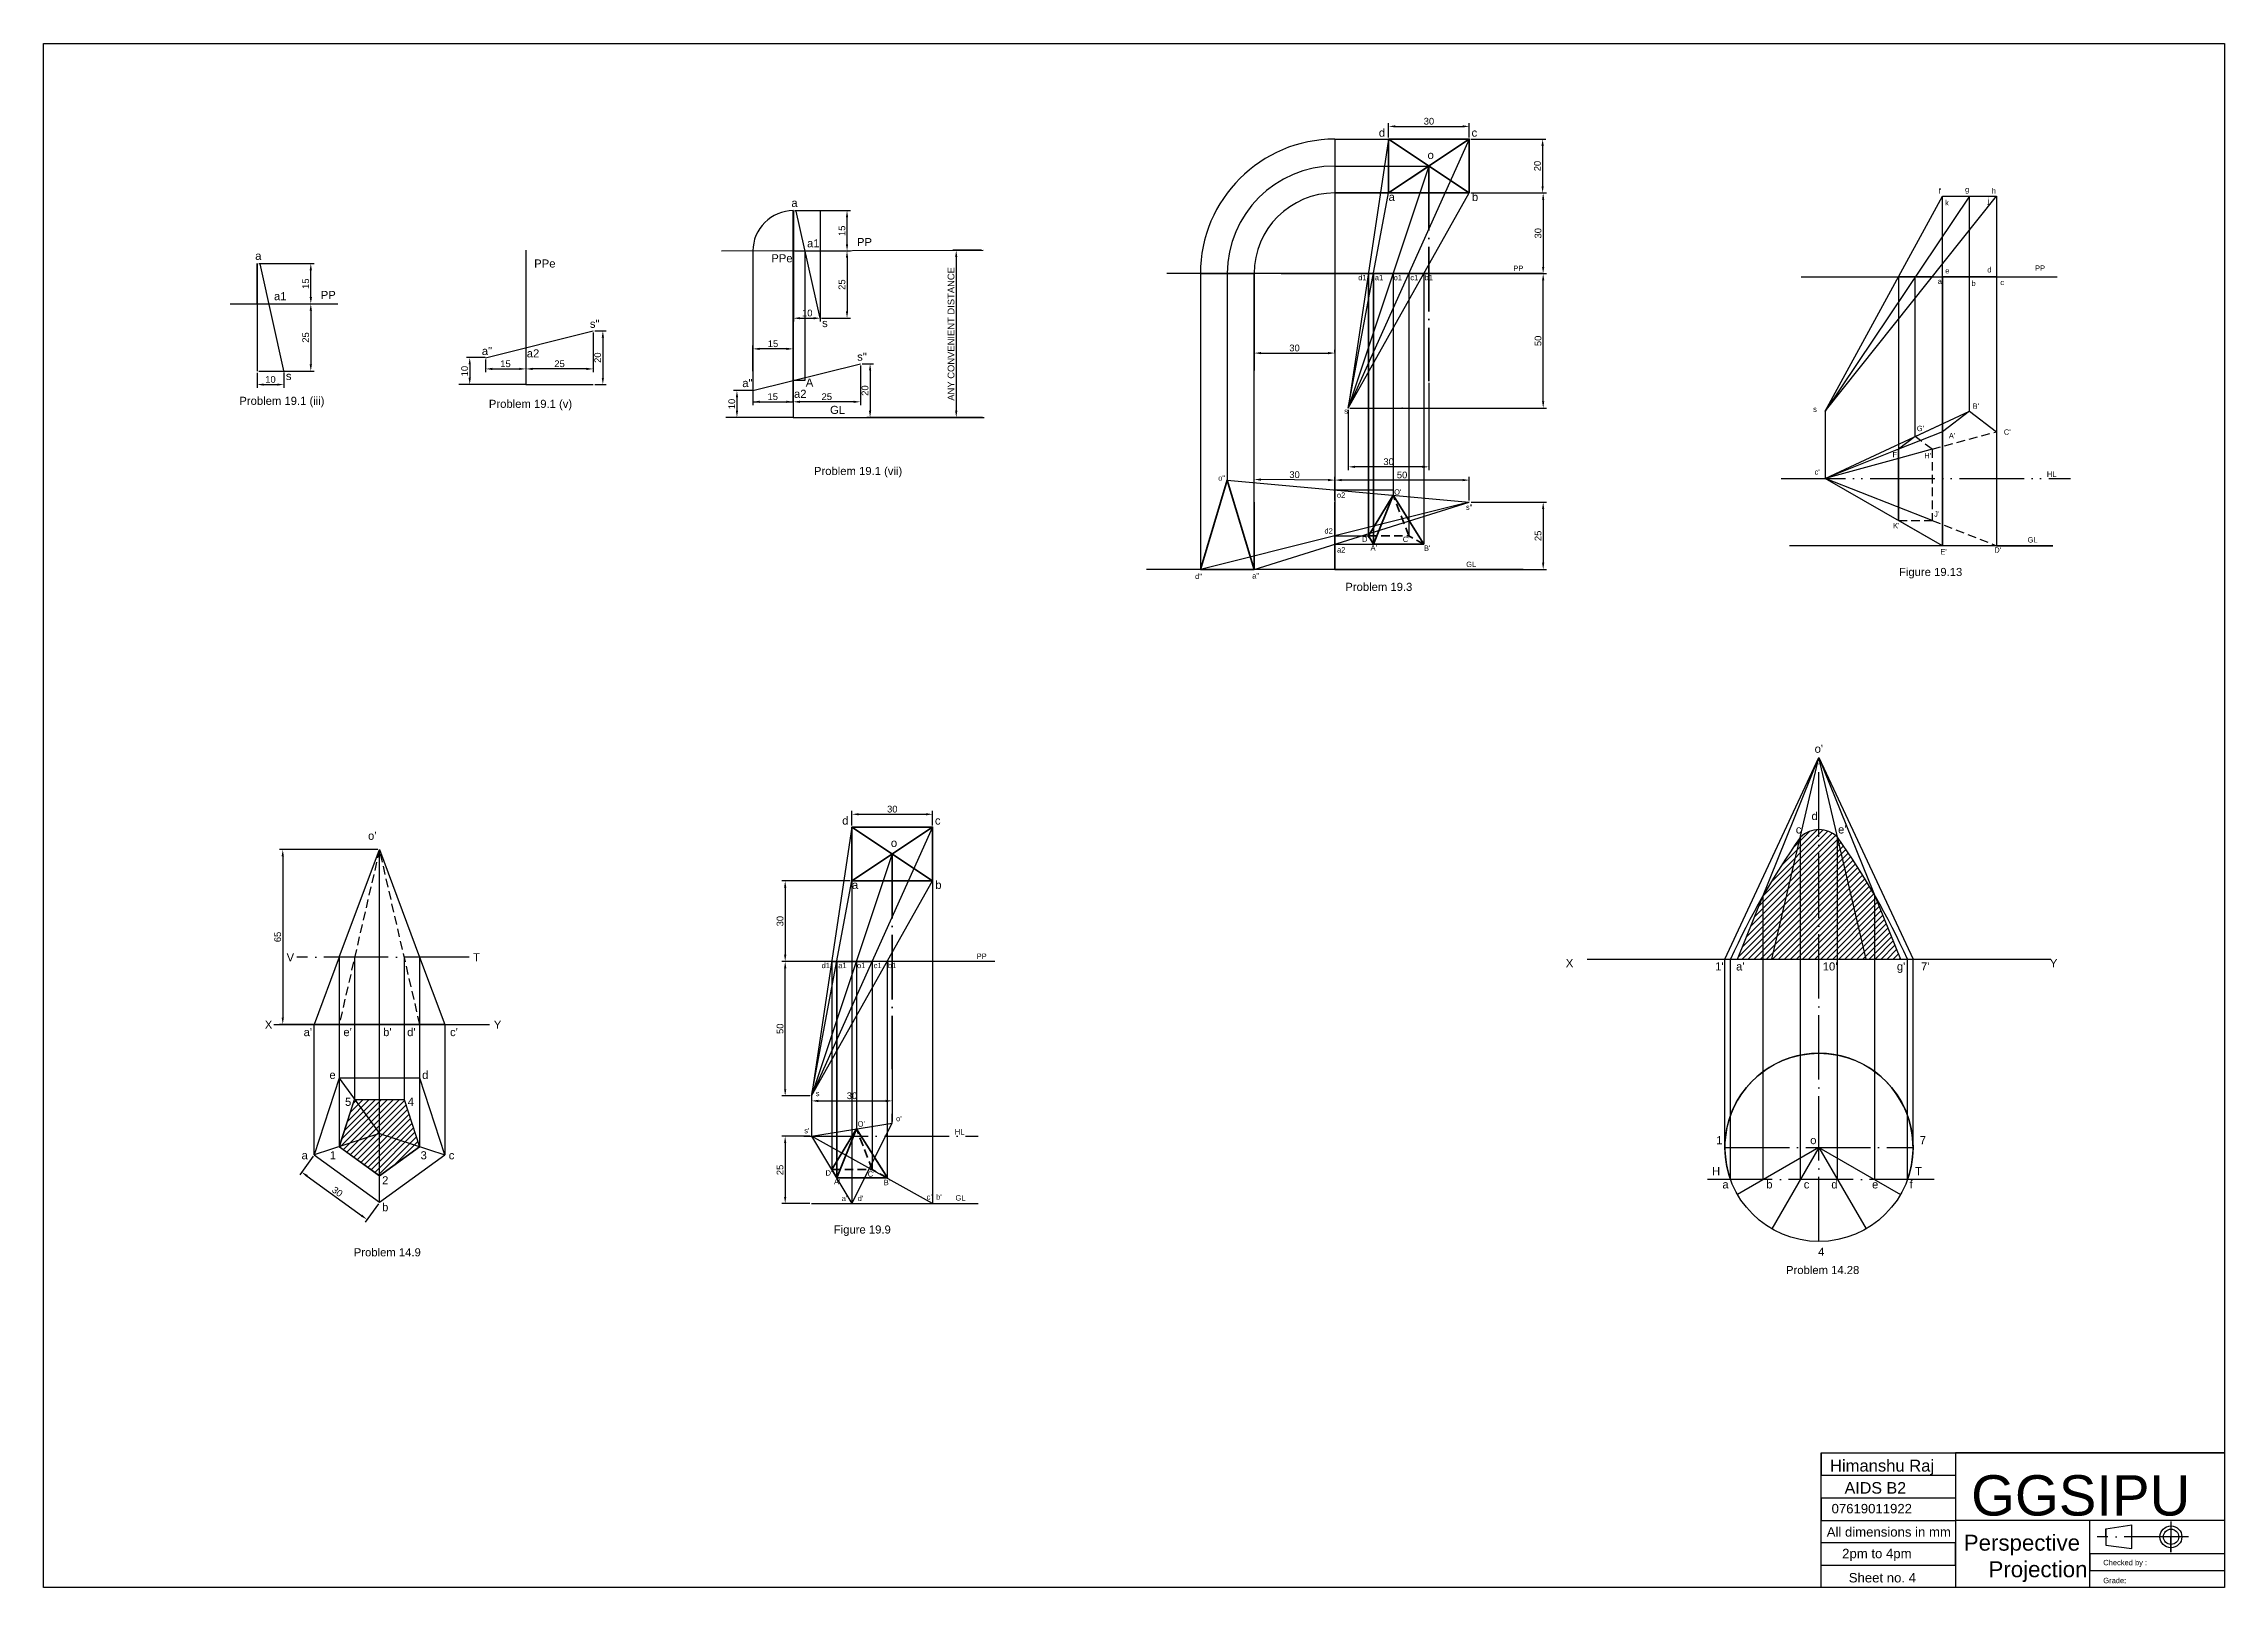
# Model space of a CAD drawing. Header units: millimetres. Extents: x 20 to 831, y 10 to 584.
import ezdxf

# ---------------------------------------------------------------- set-up
doc = ezdxf.new("R2010")
doc.units = ezdxf.units.MM
for name, pattern in [('ACAD_ISO04W100', [30, 24, -3, 0, -3]), ('ACAD_ISO05W100', [33, 24, -3, 0, -3, 0, -3]), ('HIDDEN2', [4.7625, 3.175, -1.5875])]:
    doc.linetypes.add(name, pattern=pattern)
doc.styles.get("Standard").update_dxf_attribs({"font": 'arial.ttf'})
doc.dimstyles.new('ISO-25', dxfattribs={"dimtxt": 2.5, "dimasz": 2.5, "dimexe": 1.25, "dimexo": 0.625, "dimtad": 1, "dimtxsty": 'Standard', "dimcen": 2.5, "dimadec": 0, "dimazin": 0, "dimtfac": 1, "dimtmove": 0, "dimatfit": 3, "dimfxl": 1, "dimarcsym": 0})

msp = doc.modelspace()

# ---------------------------------------------------------------- texts
at = {"linetype": 'HIDDEN2', "attachment_point": 1}
for s, width, insert, char_height in [('d^I^I         c', 41.56576, (516.557, 552.394), 3), ('o', 4711.55052, (534.665, 544.083), 3), ('a^I^I      b', 4711.55052, (520.184, 528.483), 3), ('f', 3.11999, (724.776, 530.233), 2), ('g', 3.11999, (734.561, 530.772), 2), ('h', 3.11999, (744.493, 530.224), 2), ('k', 3.11999, (727.11, 525.845), 2), ('j', 3.11999, (742.888, 526.594), 2), ('d1    a1     o1    c1   b1', 41.56576, (508.868, 498.015), 2), ('PP', 41.56576, (566.554, 501.441), 2), ('a', 3.11999, (724.379, 496.641), 2), ('e', 3.11999, (727.175, 500.551), 2), ('b', 3.11999, (736.951, 495.855), 2), ('d', 3.11999, (742.826, 500.913), 2), ('c', 3.11999, (747.656, 496.215), 2), ('PP', 3.11999, (760.574, 501.521), 2), ('s', 3.11999, (503.697, 448.372), 2), ('s', 3.11999, (678.06, 449.08), 2), ("B'", 3.11999, (737.354, 450.214), 2), ("G'", 3.11999, (716.602, 441.908), 2), ("A'", 3.11999, (728.523, 439.205), 2), ("C'", 3.11999, (748.981, 440.567), 2), ("F'", 3.11999, (707.585, 432.171), 2), ("H'", 3.11999, (719.39, 431.748), 2), ('o"', 5.64504, (456.825, 423.479), 2), ("c'", 3.11999, (678.595, 425.734), 2), ('HL', 3.11999, (764.985, 424.908), 2), ('o2', 3.11999, (500.958, 417.113), 2), ("O'", 3.11999, (522.226, 418.274), 2), ('s"', 3.11999, (548.945, 412.643), 2), ("K'", 3.11999, (707.792, 405.76), 2), ("J'", 3.11999, (723.024, 410.119), 2), ('d2', 3.11999, (496.333, 403.82), 2), ("D'", 3.11999, (510.317, 400.746), 2), ("A'", 3.11999, (513.465, 397.529), 2), ("C'", 3.11999, (525.432, 400.684), 2), ("B'", 3.11999, (533.328, 397.408), 2), ('GL', 3.11999, (757.812, 400.511), 2), ('a2', 3.11999, (501.018, 396.779), 2), ('GL', 3.11999, (549.044, 391.38), 2), ("E'", 3.11999, (725.355, 396.053), 2), ("D'", 3.11999, (745.412, 396.687), 2), ('d"', 3.11999, (448.22, 386.959), 2), ('a"', 3.11999, (469.44, 387.116), 2), ('Problem 19.3', 28.90917, (504.082, 383.521), 3), ('Figure 19.13', 28.90917, (709.992, 389.05), 3), ("      o'\\P\\P\\P\\P\\P     d'\\Pc'           e'", 22.90023, (671.622, 323.316), 3), ('d^I^I         c', 41.56576, (316.981, 296.62), 3), ("o'", 28.90917, (140.649, 290.969), 3), ('o', 4711.55052, (335.089, 288.31), 3), ('a^I^I      b', 4711.55052, (320.608, 272.71), 3), ('V^I^I^I^I^I        T', 74.88305, (110.364, 245.784), 3), ('PP', 41.56576, (366.977, 245.667), 2), ('X^I^I^I^I^I^I^I^I^I^I^I^I^I^I^IY', 196.19712, (586.082, 243.597), 3), ('d1    a1     o1    c1   b1', 41.56576, (309.291, 242.242), 2), ("1'    a'                         10'                   g'     7'", 89.23856, (641.611, 242.383), 3), ('X^I^I^I^I^I^I^I Y', 96.88036, (102.256, 220.737), 3), ("a'          e'          b'     d'           c'", 70.17582, (116.698, 217.961), 3), ('e^I^I         d\\P       \\P     5                  4', 38.45645, (126.277, 202.044), 3), ('s', 3.11999, (307.137, 194.652), 2), ("s'", 3.11999, (302.875, 180.832), 2), ("O'", 3.11999, (322.726, 183.311), 2), ("o'", 3.11999, (337.024, 185.311), 2), ('HL', 3.11999, (358.871, 180.373), 2), ('a       1                           3       c', 58.52102, (115.933, 172.167), 3), ('1                            o                                 7', 78.6629, (642.045, 177.794), 3), ('\\P\\P2\\P\\Pb', 28.90917, (145.879, 172.866), 3), ("D'", 3.11999, (310.789, 165.111), 2), ("C'", 3.11999, (326.468, 164.711), 2), ('H ^I^I^I^I^I^I   T', 97.89141, (640.443, 166.247), 3), ("A'", 3.11999, (313.937, 161.893), 2), ("a'     d'", 8.88907, (316.785, 155.645), 2), ("B'", 3.11999, (332.449, 161.547), 2), ("c'  b'", 8.77369, (348.411, 156.145), 2), ('GL', 3.11999, (359.102, 155.829), 2), ('a            b          c       d           e          f\\P\\P\\P\\P\\P^I^I          4', 76.01899, (644.305, 161.333), 3), ('Figure 19.9', 28.90917, (313.86, 144.56), 3), ('Problem 14.9', 28.90917, (135.353, 136.083), 3), ('Problem 14.28', 28.90917, (667.971, 129.502), 3)]:
    msp.add_mtext_dynamic_manual_height_columns(s, width=width, gutter_width=515.388, heights=[0], dxfattribs=dict(at, insert=insert, char_height=char_height))
at = {"attachment_point": 1}
for s, width, gutter_width, heights, insert, char_height in [('a\\P\\P\\P     a1', 40, 515.388, [0], (298.097, 526.282), 3), ('PP', 10.38009, 515.388, [0], (322.477, 511.719), 3), ('a\\P\\P\\P      a1', 40, 515.388, [0], (98.686, 506.605), 3), ('PPe', 40, 515.388, [0], (202.452, 503.746), 3), ('PPe', 40, 515.388, [0], (290.611, 505.699), 3), ('PP', 10.38009, 515.388, [0], (123.065, 492.042), 3), ('s"', 40, 515.388, [0], (223.157, 481.324), 3), ('s', 3.78466, 515.388, [0], (309.504, 481.597), 3), ('a"', 4.92929, 515.388, [0], (182.95, 471.212), 3), ('a2', 7.27712, 515.388, [0], (199.678, 470.333), 3), ('s"', 40, 515.388, [0], (322.54, 469.094), 3), ('s', 3.78466, 515.388, [0], (110.092, 461.921), 3), ('a"', 4.92929, 515.388, [0], (279.834, 459.294), 3), ('a2', 7.27712, 515.388, [0], (299.062, 455.295), 3), ('A', 40, 515.388, [0], (303.429, 459.48), 3), ('Problem 19.1 (iii)', 40, 515.388, [0], (92.787, 452.688), 3), ('Problem 19.1 (iii)', 40, 515.388, [0], (92.787, 452.688), 3), ('Problem 19.1 (v)', 40, 515.388, [0], (185.591, 451.575), 3), ('Problem 19.1 (v)', 40, 515.388, [0], (185.591, 451.575), 3), ('GL', 6.88345, 515.388, [2.166], (312.468, 449.31), 3), ('Problem 19.1 (vii)', 40, 515.388, [0], (306.475, 426.6), 3), ('Himanshu Raj', 43.70329, 44.151, [0], (684.327, 57.474), 4.41515), (' GGSIPU', 100, 515.388, [20], (731, 51.7), 15), ('07619011922', 7.3747, 50, [0], (684.925, 41.033), 3.4983), ('All dimensions in mm', 55.75971, 34.983, [6.754], (683.122, 32.359), 3.49829), ('2pm to 4pm', 50, 50, [0], (688.858, 24.34), 3.4983), ('Perspective \\P    Projection', 68.27942, 84.682, [32.708], (734.089, 29.577), 5.92489), ('Checked by :\\P\\PGrade:', 50, 515.388, [0], (785.957, 20.227), 2)]:
    msp.add_mtext_dynamic_manual_height_columns(s, width=width, gutter_width=gutter_width, heights=heights, dxfattribs=dict(at, insert=insert, char_height=char_height))
for s, insert, char_height in [('AIDS B2', (689.761, 49.133), 4.2727), ('Sheet no. 4', (691.316, 15.338), 3.4983)]:
    msp.add_mtext(s, dxfattribs=dict(at, insert=insert, char_height=char_height))

# ---------------------------------------------------------------- blocks, each defined once
blk = doc.blocks.new('*D1')
at = {"color": 0, "lineweight": -2, "transparency": 16777216}
for p, q in [((99.37, 461.6), (99.37, 455.98)), ((101.87, 457.23), (106.87, 457.23)), ((109.37, 461.6), (109.37, 455.98))]:
    blk.add_line(p, q, dxfattribs=at)
at = {"color": 0, "transparency": 16777216}
for points in [[(101.87, 457.64), (101.87, 456.81), (99.37, 457.23)], [(106.87, 457.64), (106.87, 456.81), (109.37, 457.23)]]:
    blk.add_solid(points, dxfattribs=at)
at = {"layer": 'Defpoints', "color": 0, "transparency": 16777216}
for p in [(99.37, 462.23), (109.37, 462.23), (109.37, 457.23)]:
    blk.add_point(p, dxfattribs=at)
at = {"color": 0, "transparency": 16777216, "insert": (104.37, 459.13), "char_height": 2.5, "attachment_point": 5}
blk.add_mtext('10', dxfattribs=at)
blk = doc.blocks.new('*D2')
at = {"color": 0, "lineweight": -2, "transparency": 16777216}
for p, q in [((99.99, 502.23), (120.62, 502.23)), ((119.37, 489.73), (119.37, 499.73)), ((99.99, 487.23), (120.62, 487.23))]:
    blk.add_line(p, q, dxfattribs=at)
at = {"color": 0, "transparency": 16777216}
for points in [[(118.95, 499.73), (119.79, 499.73), (119.37, 502.23)], [(118.95, 489.73), (119.79, 489.73), (119.37, 487.23)]]:
    blk.add_solid(points, dxfattribs=at)
at = {"layer": 'Defpoints', "color": 0, "transparency": 16777216}
for p in [(99.37, 502.23), (119.37, 502.23), (99.37, 487.23)]:
    blk.add_point(p, dxfattribs=at)
at = {"color": 0, "transparency": 16777216, "insert": (117.47, 494.73), "char_height": 2.5, "attachment_point": 5, "rotation": 90}
blk.add_mtext('15', dxfattribs=at)
blk = doc.blocks.new('*D3')
at = {"color": 0, "lineweight": -2, "transparency": 16777216}
for p, q in [((99.99, 487.23), (120.62, 487.23)), ((119.37, 484.73), (119.37, 464.73)), ((99.99, 462.23), (120.62, 462.23))]:
    blk.add_line(p, q, dxfattribs=at)
at = {"color": 0, "transparency": 16777216}
for points in [[(118.95, 484.73), (119.79, 484.73), (119.37, 487.23)], [(118.95, 464.73), (119.79, 464.73), (119.37, 462.23)]]:
    blk.add_solid(points, dxfattribs=at)
at = {"layer": 'Defpoints', "color": 0, "transparency": 16777216}
for p in [(99.37, 487.23), (99.37, 462.23), (119.37, 462.23)]:
    blk.add_point(p, dxfattribs=at)
at = {"color": 0, "transparency": 16777216, "insert": (117.47, 474.73), "char_height": 2.5, "attachment_point": 5, "rotation": 90}
blk.add_mtext('25', dxfattribs=at)
blk = doc.blocks.new('*D4')
at = {"color": 0, "lineweight": -2, "transparency": 16777216}
for p, q in [((224.99, 477.23), (229.22, 477.23)), ((227.97, 474.73), (227.97, 459.73)), ((224.99, 457.23), (229.22, 457.23))]:
    blk.add_line(p, q, dxfattribs=at)
at = {"color": 0, "transparency": 16777216}
for points in [[(227.56, 474.73), (228.39, 474.73), (227.97, 477.23)], [(227.56, 459.73), (228.39, 459.73), (227.97, 457.23)]]:
    blk.add_solid(points, dxfattribs=at)
at = {"layer": 'Defpoints', "color": 0, "transparency": 16777216}
for p in [(224.37, 477.23), (224.37, 457.23), (227.97, 457.23)]:
    blk.add_point(p, dxfattribs=at)
at = {"color": 0, "transparency": 16777216, "insert": (226.07, 467.23), "char_height": 2.5, "attachment_point": 5, "rotation": 90}
blk.add_mtext('20', dxfattribs=at)
blk = doc.blocks.new('*D5')
at = {"color": 0, "lineweight": -2, "transparency": 16777216}
for p, q in [((184.25, 467.24), (177.21, 467.24)), ((178.46, 464.74), (178.46, 459.74)), ((184.25, 457.24), (177.21, 457.24))]:
    blk.add_line(p, q, dxfattribs=at)
at = {"color": 0, "transparency": 16777216}
for points in [[(178.04, 464.74), (178.88, 464.74), (178.46, 467.24)], [(178.04, 459.74), (178.88, 459.74), (178.46, 457.24)]]:
    blk.add_solid(points, dxfattribs=at)
at = {"layer": 'Defpoints', "color": 0, "transparency": 16777216}
for p in [(184.87, 467.24), (178.46, 457.24), (184.87, 457.24)]:
    blk.add_point(p, dxfattribs=at)
at = {"color": 0, "transparency": 16777216, "insert": (176.56, 462.24), "char_height": 2.5, "attachment_point": 5, "rotation": 90}
blk.add_mtext('10', dxfattribs=at)
blk = doc.blocks.new('*D6')
at = {"color": 0, "lineweight": -2, "transparency": 16777216}
for p, q in [((184.37, 466.6), (184.37, 461.8)), ((186.87, 463.05), (196.87, 463.05)), ((199.37, 466.6), (199.37, 461.8))]:
    blk.add_line(p, q, dxfattribs=at)
at = {"color": 0, "transparency": 16777216}
for points in [[(186.87, 463.47), (186.87, 462.63), (184.37, 463.05)], [(196.87, 463.47), (196.87, 462.63), (199.37, 463.05)]]:
    blk.add_solid(points, dxfattribs=at)
at = {"layer": 'Defpoints', "color": 0, "transparency": 16777216}
for p in [(184.37, 467.23), (199.37, 467.23), (199.37, 463.05)]:
    blk.add_point(p, dxfattribs=at)
at = {"color": 0, "transparency": 16777216, "insert": (191.76, 464.95), "char_height": 2.5, "attachment_point": 5}
blk.add_mtext('15', dxfattribs=at)
blk = doc.blocks.new('*D7')
at = {"color": 0, "lineweight": -2, "transparency": 16777216}
for p, q in [((199.37, 476.6), (199.37, 461.8)), ((224.37, 476.6), (224.37, 461.8)), ((221.87, 463.05), (201.87, 463.05))]:
    blk.add_line(p, q, dxfattribs=at)
at = {"color": 0, "transparency": 16777216}
for points in [[(201.87, 463.47), (201.87, 462.63), (199.37, 463.05)], [(221.87, 463.47), (221.87, 462.63), (224.37, 463.05)]]:
    blk.add_solid(points, dxfattribs=at)
at = {"layer": 'Defpoints', "color": 0, "transparency": 16777216}
for p in [(199.37, 477.23), (224.37, 477.23), (199.37, 463.05)]:
    blk.add_point(p, dxfattribs=at)
at = {"color": 0, "transparency": 16777216, "insert": (211.87, 464.95), "char_height": 2.5, "attachment_point": 5}
blk.add_mtext('25', dxfattribs=at)
blk = doc.blocks.new('*D12')
at = {"color": 0, "lineweight": -2, "transparency": 16777216}
for p, q in [((298.84, 521.95), (298.84, 480.65)), ((308.84, 521.95), (308.84, 480.65)), ((301.34, 481.9), (306.34, 481.9))]:
    blk.add_line(p, q, dxfattribs=at)
at = {"color": 0, "transparency": 16777216}
for points in [[(301.34, 482.32), (301.34, 481.49), (298.84, 481.9)], [(306.34, 482.32), (306.34, 481.49), (308.84, 481.9)]]:
    blk.add_solid(points, dxfattribs=at)
at = {"layer": 'Defpoints', "color": 0, "transparency": 16777216}
for p in [(298.84, 522.58), (308.84, 522.58), (308.84, 481.9)]:
    blk.add_point(p, dxfattribs=at)
at = {"color": 0, "transparency": 16777216, "insert": (303.99, 483.81), "char_height": 2.5, "attachment_point": 5}
blk.add_mtext('10', dxfattribs=at)
blk = doc.blocks.new('*D13')
at = {"color": 0, "lineweight": -2, "transparency": 16777216}
for p, q in [((299.41, 521.9), (320.03, 521.9)), ((318.78, 509.4), (318.78, 519.4)), ((299.41, 506.9), (320.03, 506.9))]:
    blk.add_line(p, q, dxfattribs=at)
at = {"color": 0, "transparency": 16777216}
for points in [[(318.36, 519.4), (319.2, 519.4), (318.78, 521.9)], [(318.36, 509.4), (319.2, 509.4), (318.78, 506.9)]]:
    blk.add_solid(points, dxfattribs=at)
at = {"layer": 'Defpoints', "color": 0, "transparency": 16777216}
for p in [(298.78, 521.9), (318.78, 521.9), (298.78, 506.9)]:
    blk.add_point(p, dxfattribs=at)
at = {"color": 0, "transparency": 16777216, "insert": (316.88, 514.4), "char_height": 2.5, "attachment_point": 5, "rotation": 90}
blk.add_mtext('15', dxfattribs=at)
blk = doc.blocks.new('*D14')
at = {"color": 0, "lineweight": -2, "transparency": 16777216}
for p, q in [((299.41, 506.9), (320.03, 506.9)), ((318.78, 504.4), (318.78, 484.4)), ((309.26, 481.9), (320.03, 481.9))]:
    blk.add_line(p, q, dxfattribs=at)
at = {"color": 0, "transparency": 16777216}
for points in [[(318.36, 504.4), (319.2, 504.4), (318.78, 506.9)], [(318.36, 484.4), (319.2, 484.4), (318.78, 481.9)]]:
    blk.add_solid(points, dxfattribs=at)
at = {"layer": 'Defpoints', "color": 0, "transparency": 16777216}
for p in [(298.78, 506.9), (308.63, 481.9), (318.78, 481.9)]:
    blk.add_point(p, dxfattribs=at)
at = {"color": 0, "transparency": 16777216, "insert": (316.88, 494.4), "char_height": 2.5, "attachment_point": 5, "rotation": 90}
blk.add_mtext('25', dxfattribs=at)
blk = doc.blocks.new('*D16')
at = {"color": 0, "lineweight": -2, "transparency": 16777216}
for p, q in [((324.38, 465), (328.61, 465)), ((327.36, 462.5), (327.36, 447.5)), ((369.2, 445), (326.11, 445))]:
    blk.add_line(p, q, dxfattribs=at)
at = {"color": 0, "transparency": 16777216}
for points in [[(326.94, 462.5), (327.77, 462.5), (327.36, 465)], [(326.94, 447.5), (327.77, 447.5), (327.36, 445)]]:
    blk.add_solid(points, dxfattribs=at)
at = {"layer": 'Defpoints', "color": 0, "transparency": 16777216}
for p in [(323.75, 465), (327.36, 445), (369.83, 445)]:
    blk.add_point(p, dxfattribs=at)
at = {"color": 0, "transparency": 16777216, "insert": (325.45, 455), "char_height": 2.5, "attachment_point": 5, "rotation": 90}
blk.add_mtext('20', dxfattribs=at)
blk = doc.blocks.new('*D15')
at = {"color": 0, "lineweight": -2, "transparency": 16777216}
for p, q in [((283.63, 455.01), (276.59, 455.01)), ((277.84, 452.51), (277.84, 447.51)), ((283.63, 445.01), (276.59, 445.01))]:
    blk.add_line(p, q, dxfattribs=at)
at = {"color": 0, "transparency": 16777216}
for points in [[(277.43, 452.51), (278.26, 452.51), (277.84, 455.01)], [(277.43, 447.51), (278.26, 447.51), (277.84, 445.01)]]:
    blk.add_solid(points, dxfattribs=at)
at = {"layer": 'Defpoints', "color": 0, "transparency": 16777216}
for p in [(284.26, 455.01), (277.84, 445.01), (284.26, 445.01)]:
    blk.add_point(p, dxfattribs=at)
at = {"color": 0, "transparency": 16777216, "insert": (275.94, 450.01), "char_height": 2.5, "attachment_point": 5, "rotation": 90}
blk.add_mtext('10', dxfattribs=at)
blk = doc.blocks.new('*D17')
at = {"color": 0, "lineweight": -2, "transparency": 16777216}
for p, q in [((283.75, 454.37), (283.75, 449.57)), ((298.75, 454.37), (298.75, 449.57)), ((286.25, 450.82), (296.25, 450.82))]:
    blk.add_line(p, q, dxfattribs=at)
at = {"color": 0, "transparency": 16777216}
for points in [[(286.25, 451.23), (286.25, 450.4), (283.75, 450.82)], [(296.25, 451.23), (296.25, 450.4), (298.75, 450.82)]]:
    blk.add_solid(points, dxfattribs=at)
at = {"layer": 'Defpoints', "color": 0, "transparency": 16777216}
for p in [(283.75, 455), (298.75, 455), (298.75, 450.82)]:
    blk.add_point(p, dxfattribs=at)
at = {"color": 0, "transparency": 16777216, "insert": (291.15, 452.72), "char_height": 2.5, "attachment_point": 5}
blk.add_mtext('15', dxfattribs=at)
blk = doc.blocks.new('*D18')
at = {"color": 0, "lineweight": -2, "transparency": 16777216}
for p, q in [((298.75, 464.37), (298.75, 449.57)), ((323.75, 464.37), (323.75, 449.57)), ((321.25, 450.82), (301.25, 450.82))]:
    blk.add_line(p, q, dxfattribs=at)
at = {"color": 0, "transparency": 16777216}
for points in [[(301.25, 451.23), (301.25, 450.4), (298.75, 450.82)], [(321.25, 451.23), (321.25, 450.4), (323.75, 450.82)]]:
    blk.add_solid(points, dxfattribs=at)
at = {"layer": 'Defpoints', "color": 0, "transparency": 16777216}
for p in [(298.75, 465), (323.75, 465), (298.75, 450.82)]:
    blk.add_point(p, dxfattribs=at)
at = {"color": 0, "transparency": 16777216, "insert": (311.25, 452.72), "char_height": 2.5, "attachment_point": 5}
blk.add_mtext('25', dxfattribs=at)
blk = doc.blocks.new('*D19')
at = {"color": 0, "lineweight": -2, "transparency": 16777216}
for p, q in [((368.82, 507.15), (358.14, 507.15)), ((359.39, 504.65), (359.39, 447.5)), ((369.2, 445), (358.14, 445))]:
    blk.add_line(p, q, dxfattribs=at)
at = {"color": 0, "transparency": 16777216}
for points in [[(358.97, 504.65), (359.81, 504.65), (359.39, 507.15)], [(358.97, 447.5), (359.81, 447.5), (359.39, 445)]]:
    blk.add_solid(points, dxfattribs=at)
at = {"layer": 'Defpoints', "color": 0, "transparency": 16777216}
for p in [(369.45, 507.15), (359.39, 445), (369.83, 445)]:
    blk.add_point(p, dxfattribs=at)
at = {"color": 0, "transparency": 16777216, "insert": (357.47, 476.07), "char_height": 2.5, "attachment_point": 5, "rotation": 90}
blk.add_mtext('ANY CONVENIENT DISTANCE', dxfattribs=at)
blk = doc.blocks.new('*D20')
at = {"color": 0, "lineweight": -2, "transparency": 16777216}
for p, q in [((283.75, 462.26), (283.75, 471.75)), ((296.25, 470.5), (286.25, 470.5)), ((298.75, 462.26), (298.75, 471.75))]:
    blk.add_line(p, q, dxfattribs=at)
at = {"color": 0, "transparency": 16777216}
for points in [[(286.25, 470.91), (286.25, 470.08), (283.75, 470.5)], [(296.25, 470.91), (296.25, 470.08), (298.75, 470.5)]]:
    blk.add_solid(points, dxfattribs=at)
at = {"layer": 'Defpoints', "color": 0, "transparency": 16777216}
for p in [(283.75, 470.5), (283.75, 461.63), (298.75, 461.63)]:
    blk.add_point(p, dxfattribs=at)
at = {"color": 0, "transparency": 16777216, "insert": (291.25, 472.4), "char_height": 2.5, "attachment_point": 5}
blk.add_mtext('15', dxfattribs=at)
blk = doc.blocks.new('*D21')
at = {"color": 0, "lineweight": -2, "transparency": 16777216}
for p, q in [((470.2, 479.87), (470.2, 467.68)), ((472.7, 468.93), (497.7, 468.93)), ((500.2, 469.11), (500.2, 470.18))]:
    blk.add_line(p, q, dxfattribs=at)
at = {"color": 0, "transparency": 16777216}
for points in [[(472.7, 469.34), (472.7, 468.51), (470.2, 468.93)], [(497.7, 469.34), (497.7, 468.51), (500.2, 468.93)]]:
    blk.add_solid(points, dxfattribs=at)
at = {"layer": 'Defpoints', "color": 0, "transparency": 16777216}
for p in [(470.2, 480.5), (500.2, 468.93), (500.2, 468.48)]:
    blk.add_point(p, dxfattribs=at)
at = {"color": 0, "transparency": 16777216, "insert": (485.2, 470.83), "char_height": 2.5, "attachment_point": 5}
blk.add_mtext('30', dxfattribs=at)
blk = doc.blocks.new('*D22')
at = {"color": 0, "lineweight": -2, "transparency": 16777216}
for p, q in [((550.81, 528.48), (578.92, 528.48)), ((577.67, 525.98), (577.67, 500.98)), ((550.81, 498.48), (578.92, 498.48))]:
    blk.add_line(p, q, dxfattribs=at)
at = {"color": 0, "transparency": 16777216}
for points in [[(577.25, 525.98), (578.08, 525.98), (577.67, 528.48)], [(577.25, 500.98), (578.08, 500.98), (577.67, 498.48)]]:
    blk.add_solid(points, dxfattribs=at)
at = {"layer": 'Defpoints', "color": 0, "transparency": 16777216}
for p in [(550.18, 528.48), (550.18, 498.48), (577.67, 498.48)]:
    blk.add_point(p, dxfattribs=at)
at = {"color": 0, "transparency": 16777216, "insert": (575.77, 513.48), "char_height": 2.5, "attachment_point": 5, "rotation": 90}
blk.add_mtext('30', dxfattribs=at)
blk = doc.blocks.new('*D23')
at = {"color": 0, "lineweight": -2, "transparency": 16777216}
for p, q in [((508.29, 498.48), (578.92, 498.48)), ((577.67, 450.98), (577.67, 495.98)), ((505.81, 448.48), (578.92, 448.48))]:
    blk.add_line(p, q, dxfattribs=at)
at = {"color": 0, "transparency": 16777216}
for points in [[(577.25, 495.98), (578.08, 495.98), (577.67, 498.48)], [(577.25, 450.98), (578.08, 450.98), (577.67, 448.48)]]:
    blk.add_solid(points, dxfattribs=at)
at = {"layer": 'Defpoints', "color": 0, "transparency": 16777216}
for p in [(507.67, 498.48), (577.67, 498.48), (505.18, 448.48)]:
    blk.add_point(p, dxfattribs=at)
at = {"color": 0, "transparency": 16777216, "insert": (575.77, 473.48), "char_height": 2.5, "attachment_point": 5, "rotation": 90}
blk.add_mtext('50', dxfattribs=at)
blk = doc.blocks.new('*D24')
at = {"color": 0, "lineweight": -2, "transparency": 16777216}
for p, q in [((550.83, 413.48), (578.92, 413.48)), ((577.67, 410.98), (577.67, 390.98)), ((550.83, 388.48), (578.92, 388.48))]:
    blk.add_line(p, q, dxfattribs=at)
at = {"color": 0, "transparency": 16777216}
for points in [[(577.25, 410.98), (578.08, 410.98), (577.67, 413.48)], [(577.25, 390.98), (578.08, 390.98), (577.67, 388.48)]]:
    blk.add_solid(points, dxfattribs=at)
at = {"layer": 'Defpoints', "color": 0, "transparency": 16777216}
for p in [(550.2, 413.48), (550.2, 388.48), (577.67, 388.48)]:
    blk.add_point(p, dxfattribs=at)
at = {"color": 0, "transparency": 16777216, "insert": (575.77, 400.98), "char_height": 2.5, "attachment_point": 5, "rotation": 90}
blk.add_mtext('25', dxfattribs=at)
blk = doc.blocks.new('*D26')
at = {"color": 0, "lineweight": -2, "transparency": 16777216}
for p, q in [((535.18, 457.86), (535.18, 425.39)), ((505.18, 447.86), (505.18, 425.39)), ((532.68, 426.64), (507.68, 426.64))]:
    blk.add_line(p, q, dxfattribs=at)
at = {"color": 0, "transparency": 16777216}
for points in [[(507.68, 427.06), (507.68, 426.22), (505.18, 426.64)], [(532.68, 427.06), (532.68, 426.22), (535.18, 426.64)]]:
    blk.add_solid(points, dxfattribs=at)
at = {"layer": 'Defpoints', "color": 0, "transparency": 16777216}
for p in [(535.18, 458.48), (505.18, 448.48), (505.18, 426.64)]:
    blk.add_point(p, dxfattribs=at)
at = {"color": 0, "transparency": 16777216, "insert": (520.18, 428.54), "char_height": 2.5, "attachment_point": 5}
blk.add_mtext('30', dxfattribs=at)
blk = doc.blocks.new('*D27')
at = {"color": 0, "lineweight": -2, "transparency": 16777216}
for p, q in [((550.81, 548.48), (578.71, 548.48)), ((577.46, 545.98), (577.46, 530.98)), ((550.81, 528.48), (578.71, 528.48))]:
    blk.add_line(p, q, dxfattribs=at)
at = {"color": 0, "transparency": 16777216}
for points in [[(577.04, 545.98), (577.88, 545.98), (577.46, 548.48)], [(577.04, 530.98), (577.88, 530.98), (577.46, 528.48)]]:
    blk.add_solid(points, dxfattribs=at)
at = {"layer": 'Defpoints', "color": 0, "transparency": 16777216}
for p in [(550.18, 548.48), (550.18, 528.48), (577.46, 528.48)]:
    blk.add_point(p, dxfattribs=at)
at = {"color": 0, "transparency": 16777216, "insert": (575.56, 538.48), "char_height": 2.5, "attachment_point": 5, "rotation": 90}
blk.add_mtext('20', dxfattribs=at)
blk = doc.blocks.new('*D28')
at = {"color": 0, "lineweight": -2, "transparency": 16777216}
for p, q in [((520.18, 549.11), (520.18, 554.47)), ((522.68, 553.22), (547.68, 553.22)), ((550.18, 549.11), (550.18, 554.47))]:
    blk.add_line(p, q, dxfattribs=at)
at = {"color": 0, "transparency": 16777216}
for points in [[(522.68, 553.64), (522.68, 552.81), (520.18, 553.22)], [(547.68, 553.64), (547.68, 552.81), (550.18, 553.22)]]:
    blk.add_solid(points, dxfattribs=at)
at = {"layer": 'Defpoints', "color": 0, "transparency": 16777216}
for p in [(550.18, 553.22), (520.18, 548.48), (550.18, 548.48)]:
    blk.add_point(p, dxfattribs=at)
at = {"color": 0, "transparency": 16777216, "insert": (535.18, 555.13), "char_height": 2.5, "attachment_point": 5}
blk.add_mtext('30', dxfattribs=at)
blk = doc.blocks.new('*D29')
at = {"color": 0, "lineweight": -2, "transparency": 16777216}
for p, q in [((500.2, 414.11), (500.2, 422.96)), ((550.2, 414.11), (550.2, 422.96)), ((547.7, 421.71), (502.7, 421.71))]:
    blk.add_line(p, q, dxfattribs=at)
at = {"color": 0, "transparency": 16777216}
for points in [[(502.7, 422.13), (502.7, 421.29), (500.2, 421.71)], [(547.7, 422.13), (547.7, 421.29), (550.2, 421.71)]]:
    blk.add_solid(points, dxfattribs=at)
at = {"layer": 'Defpoints', "color": 0, "transparency": 16777216}
for p in [(500.2, 421.71), (500.2, 413.48), (550.2, 413.48)]:
    blk.add_point(p, dxfattribs=at)
at = {"color": 0, "transparency": 16777216, "insert": (525.2, 423.61), "char_height": 2.5, "attachment_point": 5}
blk.add_mtext('50', dxfattribs=at)
blk = doc.blocks.new('*D30')
at = {"color": 0, "lineweight": -2, "transparency": 16777216}
for p, q in [((470.2, 422.34), (470.21, 423.17)), ((497.7, 421.73), (472.7, 421.9)), ((500.2, 422.13), (500.21, 422.96))]:
    blk.add_line(p, q, dxfattribs=at)
at = {"color": 0, "transparency": 16777216}
for points in [[(472.7, 422.32), (472.7, 421.49), (470.2, 421.92)], [(497.7, 422.15), (497.7, 421.31), (500.2, 421.71)]]:
    blk.add_solid(points, dxfattribs=at)
at = {"layer": 'Defpoints', "color": 0, "transparency": 16777216}
for p in [(470.2, 421.92), (470.2, 421.71), (500.2, 421.5)]:
    blk.add_point(p, dxfattribs=at)
at = {"color": 0, "transparency": 16777216, "insert": (485.21, 423.72), "char_height": 2.5, "attachment_point": 5, "rotation": 359.60212}
blk.add_mtext('30', dxfattribs=at)
blk = doc.blocks.new('*D34')
at = {"color": 0, "lineweight": -2, "transparency": 16777216}
for p, q in [((320.61, 293.33), (320.61, 298.7)), ((323.11, 297.45), (348.11, 297.45)), ((350.61, 293.33), (350.61, 298.7))]:
    blk.add_line(p, q, dxfattribs=at)
at = {"color": 0, "transparency": 16777216}
for points in [[(323.11, 297.87), (323.11, 297.03), (320.61, 297.45)], [(348.11, 297.87), (348.11, 297.03), (350.61, 297.45)]]:
    blk.add_solid(points, dxfattribs=at)
at = {"layer": 'Defpoints', "color": 0, "transparency": 16777216}
for p in [(320.61, 292.71), (350.61, 297.45), (350.61, 292.71)]:
    blk.add_point(p, dxfattribs=at)
at = {"color": 0, "transparency": 16777216, "insert": (335.61, 299.35), "char_height": 2.5, "attachment_point": 5}
blk.add_mtext('30', dxfattribs=at)
blk = doc.blocks.new('*D35')
at = {"color": 0, "lineweight": -2, "transparency": 16777216}
for p, q in [((319.98, 272.71), (294.53, 272.71)), ((295.78, 270.21), (295.78, 245.21)), ((319.98, 242.71), (294.53, 242.71))]:
    blk.add_line(p, q, dxfattribs=at)
at = {"color": 0, "transparency": 16777216}
for points in [[(295.37, 270.21), (296.2, 270.21), (295.78, 272.71)], [(295.37, 245.21), (296.2, 245.21), (295.78, 242.71)]]:
    blk.add_solid(points, dxfattribs=at)
at = {"layer": 'Defpoints', "color": 0, "transparency": 16777216}
for p in [(320.61, 272.71), (295.78, 242.71), (320.61, 242.71)]:
    blk.add_point(p, dxfattribs=at)
at = {"color": 0, "transparency": 16777216, "insert": (293.88, 257.71), "char_height": 2.5, "attachment_point": 5, "rotation": 90}
blk.add_mtext('30', dxfattribs=at)
blk = doc.blocks.new('*D36')
at = {"color": 0, "lineweight": -2, "transparency": 16777216}
for p, q in [((304.98, 242.71), (294.53, 242.71)), ((295.78, 195.21), (295.78, 240.21)), ((304.98, 192.71), (294.53, 192.71))]:
    blk.add_line(p, q, dxfattribs=at)
at = {"color": 0, "transparency": 16777216}
for points in [[(295.37, 240.21), (296.2, 240.21), (295.78, 242.71)], [(295.37, 195.21), (296.2, 195.21), (295.78, 192.71)]]:
    blk.add_solid(points, dxfattribs=at)
at = {"layer": 'Defpoints', "color": 0, "transparency": 16777216}
for p in [(295.78, 242.71), (305.61, 242.71), (305.61, 192.71)]:
    blk.add_point(p, dxfattribs=at)
at = {"color": 0, "transparency": 16777216, "insert": (293.88, 217.71), "char_height": 2.5, "attachment_point": 5, "rotation": 90}
blk.add_mtext('50', dxfattribs=at)
blk = doc.blocks.new('*D37')
at = {"color": 0, "lineweight": -2, "transparency": 16777216}
for p, q in [((304.98, 177.71), (294.53, 177.71)), ((295.78, 175.21), (295.78, 155.21)), ((304.98, 152.71), (294.53, 152.71))]:
    blk.add_line(p, q, dxfattribs=at)
at = {"color": 0, "transparency": 16777216}
for points in [[(295.36, 175.21), (296.19, 175.21), (295.78, 177.71)], [(295.36, 155.21), (296.19, 155.21), (295.78, 152.71)]]:
    blk.add_solid(points, dxfattribs=at)
at = {"layer": 'Defpoints', "color": 0, "transparency": 16777216}
for p in [(305.61, 177.71), (295.78, 152.71), (305.61, 152.71)]:
    blk.add_point(p, dxfattribs=at)
at = {"color": 0, "transparency": 16777216, "insert": (293.87, 165.21), "char_height": 2.5, "attachment_point": 5, "rotation": 90}
blk.add_mtext('25', dxfattribs=at)
blk = doc.blocks.new('*D38')
at = {"color": 0, "lineweight": -2, "transparency": 16777216}
for p, q in [((305.61, 192.08), (305.61, 189.63)), ((308.11, 190.88), (333.11, 190.88)), ((335.61, 192.08), (335.61, 189.63))]:
    blk.add_line(p, q, dxfattribs=at)
at = {"color": 0, "transparency": 16777216}
for points in [[(308.11, 191.3), (308.11, 190.46), (305.61, 190.88)], [(333.11, 191.3), (333.11, 190.46), (335.61, 190.88)]]:
    blk.add_solid(points, dxfattribs=at)
at = {"layer": 'Defpoints', "color": 0, "transparency": 16777216}
for p in [(305.61, 192.71), (335.61, 192.71), (335.61, 190.88)]:
    blk.add_point(p, dxfattribs=at)
at = {"color": 0, "transparency": 16777216, "insert": (320.61, 192.78), "char_height": 2.5, "attachment_point": 5}
blk.add_mtext('30', dxfattribs=at)
blk = doc.blocks.new('*D39')
at = {"color": 0, "lineweight": -2, "transparency": 16777216}
for p, q in [((144.28, 284.34), (107.69, 284.34)), ((108.94, 281.84), (108.94, 221.84)), ((144.28, 219.34), (107.69, 219.34))]:
    blk.add_line(p, q, dxfattribs=at)
at = {"color": 0, "transparency": 16777216}
for points in [[(108.52, 281.84), (109.36, 281.84), (108.94, 284.34)], [(108.52, 221.84), (109.36, 221.84), (108.94, 219.34)]]:
    blk.add_solid(points, dxfattribs=at)
at = {"layer": 'Defpoints', "color": 0, "transparency": 16777216}
for p in [(144.9, 284.34), (108.94, 219.34), (144.9, 219.34)]:
    blk.add_point(p, dxfattribs=at)
at = {"color": 0, "transparency": 16777216, "insert": (107.04, 251.84), "char_height": 2.5, "attachment_point": 5, "rotation": 90}
blk.add_mtext('65', dxfattribs=at)
blk = doc.blocks.new('*D40')
at = {"color": 0, "lineweight": -2, "transparency": 16777216}
for p, q in [((120.27, 170.31), (115.24, 163.4)), ((118, 162.94), (138.23, 148.24)), ((144.54, 152.67), (139.52, 145.76))]:
    blk.add_line(p, q, dxfattribs=at)
at = {"color": 0, "transparency": 16777216}
for points in [[(118.25, 163.28), (117.76, 162.6), (115.98, 164.41)], [(138.47, 148.58), (137.98, 147.91), (140.25, 146.77)]]:
    blk.add_solid(points, dxfattribs=at)
at = {"layer": 'Defpoints', "color": 0, "transparency": 16777216}
for p in [(120.63, 170.81), (140.25, 146.77), (144.9, 153.18)]:
    blk.add_point(p, dxfattribs=at)
at = {"color": 0, "transparency": 16777216, "insert": (129.23, 157.13), "char_height": 2.5, "attachment_point": 5, "rotation": 324}
blk.add_mtext('30', dxfattribs=at)

# ---------------------------------------------------------------- dimensions: what is measured, and where the dimension line sits
for base, p1, p2, picture, middle in [((550.184, 553.223), (520.184, 548.483), (550.184, 548.483), '*D28', (535.184, 555.125)), ((500.2, 468.927), (470.2, 480.498), (500.2, 468.483), '*D21', (485.2, 470.829)), ((199.37, 463.049), (224.37, 477.227), (199.37, 477.227), '*D7', (211.87, 464.95)), ((283.753, 470.495), (298.753, 461.63), (283.753, 461.63), '*D20', (291.253, 472.397)), ((298.753, 450.818), (323.753, 464.997), (298.753, 464.997), '*D18', (311.253, 452.72)), ((109.37, 457.227), (99.37, 462.227), (109.37, 462.227), '*D1', (104.37, 459.129)), ((505.184, 426.641), (535.184, 458.483), (505.184, 448.483), '*D26', (520.184, 428.543)), ((500.2, 421.712), (550.2, 413.483), (500.2, 413.483), '*D29', (525.2, 423.613)), ((350.608, 297.45), (320.608, 292.71), (350.608, 292.71), '*D34', (335.608, 299.352)), ((335.608, 190.879), (305.608, 192.71), (335.608, 192.71), '*D38', (320.608, 192.781))]:
    dim = msp.add_linear_dim(base=base, p1=p1, p2=p2, dimstyle='ISO-25')
    dim.commit()
    dim.dimension.update_dxf_attribs({"geometry": picture, "text_midpoint": middle})
for base, p1, p2, picture, middle in [((577.46, 528.483), (550.184, 548.483), (550.184, 528.483), '*D27', (575.558, 538.483)), ((577.668, 498.483), (550.184, 528.483), (550.184, 498.483), '*D22', (575.766, 513.483)), ((318.781, 521.904), (298.781, 506.904), (298.781, 521.904), '*D13', (316.879, 514.404)), ((318.781, 481.904), (298.781, 506.904), (308.63, 481.904), '*D14', (316.879, 494.404)), ((119.37, 502.227), (99.37, 487.227), (99.37, 502.227), '*D2', (117.468, 494.727)), ((577.668, 498.483), (505.184, 448.483), (507.668, 498.483), '*D23', (575.767, 473.483)), ((119.37, 462.227), (99.37, 487.227), (99.37, 462.227), '*D3', (117.468, 474.727)), ((227.973, 457.227), (224.37, 477.227), (224.37, 457.227), '*D4', (226.071, 467.227)), ((178.461, 457.245), (184.874, 467.245), (184.874, 457.245), '*D5', (176.56, 462.245)), ((327.356, 444.997), (323.753, 464.997), (369.83, 444.997), '*D16', (325.455, 454.997)), ((277.845, 445.014), (284.257, 455.014), (284.257, 445.014), '*D15', (275.943, 450.014)), ((577.668, 388.483), (550.2, 413.483), (550.2, 388.483), '*D24', (575.767, 400.983)), ((108.938, 219.344), (144.904, 284.344), (144.904, 219.344), '*D39', (107.037, 251.844)), ((295.782, 242.71), (320.608, 272.71), (320.608, 242.71), '*D35', (293.88, 257.71)), ((295.782, 242.71), (305.608, 192.71), (305.608, 242.71), '*D36', (293.881, 217.71)), ((295.776, 152.71), (305.608, 177.71), (305.608, 152.71), '*D37', (293.875, 165.21))]:
    dim = msp.add_linear_dim(base=base, p1=p1, p2=p2, angle=90, dimstyle='ISO-25')
    dim.commit()
    dim.dimension.update_dxf_attribs({"geometry": picture, "text_midpoint": middle})
for base, p1, p2, picture, middle in [((308.841, 481.904), (298.841, 522.577), (308.841, 522.577), '*D12', (303.991, 481.904)), ((199.37, 463.049), (184.37, 467.227), (199.37, 467.227), '*D6', (191.764, 463.049)), ((298.753, 450.818), (283.753, 454.997), (298.753, 454.997), '*D17', (291.148, 450.818))]:
    dim = msp.add_linear_dim(base=base, p1=p1, p2=p2, dimstyle='ISO-25')
    dim.commit()
    dim.dimension.update_dxf_attribs({"geometry": picture, "text_midpoint": middle, "dimtype": 160})
dim = msp.add_linear_dim(base=(359.391, 444.997), p1=(369.449, 507.15), p2=(369.83, 444.997), angle=90, text='ANY CONVENIENT DISTANCE', dimstyle='ISO-25')
dim.commit()
dim.dimension.update_dxf_attribs({"geometry": '*D19', "text_midpoint": (357.473, 476.074)})
for p1, p2, distance, picture, middle in [((500.2, 421.503), (470.2, 421.712), -0.208, '*D30', (485.215, 423.718)), ((120.633, 170.813), (144.904, 153.179), -7.917, '*D40', (129.233, 157.13))]:
    dim = msp.add_aligned_dim(p1=p1, p2=p2, distance=distance, dimstyle='ISO-25')
    dim.commit()
    dim.dimension.update_dxf_attribs({"geometry": picture, "text_midpoint": middle})

# ---------------------------------------------------------------- hatches: boundary and pattern name
h = msp.add_hatch()
h.set_pattern_fill('ANSI31', color=256, scale=0.5)
h.set_pattern_definition([(45, (492.7868, -157.7742), (-1.122532, 1.122532), [])])
h.paths.add_polyline_path([(659.451, 267.169), (649.924, 243.597), (659.451, 243.597)])
h.paths.add_polyline_path([(673.307, 288.905, 0.0230509), (659.451, 267.169), (659.451, 243.597), (662.735, 243.597)])
h.paths.add_polyline_path([(673.307, 288.905), (662.735, 243.597), (673.307, 243.597)], flags=17)
h.paths.add_polyline_path([(680.235, 291.775, 0.1989124), (673.307, 288.905), (673.307, 243.597), (680.235, 243.597)])
h.paths.add_polyline_path([(687.164, 288.905, 0.1989124), (680.235, 291.775), (680.235, 243.597), (687.164, 243.597)])
h.paths.add_polyline_path([(687.164, 288.905), (687.164, 243.597), (697.735, 243.597)], flags=17)
h.paths.add_polyline_path([(701.02, 267.169, 0.0230509), (687.164, 288.905), (697.735, 243.597), (701.02, 243.597)])
h.paths.add_polyline_path([(701.02, 267.169), (701.02, 243.597), (710.546, 243.597)])
h = msp.add_hatch()
h.set_pattern_fill('ANSI31', color=256, scale=0.5)
h.set_pattern_definition([(45, (-13.4504, -160.7354), (-1.122532, 1.122532), [])])
h.paths.add_polyline_path([(154.134, 191.409), (144.904, 191.406), (144.904, 178.699), (159.831, 173.848), (159.837, 173.852)])
h.paths.add_polyline_path([(135.675, 191.4), (130.003, 173.857), (144.904, 178.699)])
h.paths.add_polyline_path([(144.904, 191.406), (135.676, 191.404), (135.675, 191.4), (144.904, 178.699)])
h.paths.add_polyline_path([(144.904, 178.699), (130.003, 173.857), (129.976, 173.772), (144.904, 163.003)])
h.paths.add_polyline_path([(159.831, 173.848), (144.904, 178.699), (144.904, 163.003)])

# ---------------------------------------------------------------- linework, layer by layer
for p, q in [((20, 10), (20, 584)), ((20, 584), (831, 584)), ((831, 584), (831, 10)), ((500.2, 548.483), (500.2, 388.483)), ((500.2, 548.483), (500.2, 498.483)), ((500.2, 548.483), (520.184, 548.483)), ((520.184, 548.483), (505.184, 448.483)), ((550.184, 548.483), (505.184, 448.483)), ((550.184, 528.483), (550.184, 548.483)), ((500.2, 538.483), (535.184, 538.483)), ((535.184, 538.483), (505.184, 448.483)), ((520.184, 528.483), (535.184, 538.483)), ((520.184, 528.483), (500.2, 528.483)), ((500.2, 528.483), (535.184, 528.483)), ((505.184, 448.483), (550.184, 528.483)), ((505.184, 448.483), (520.184, 528.483)), ((550.184, 528.483), (520.184, 528.483)), ((682.505, 447.315), (726.197, 527.315)), ((736.197, 527.315), (682.505, 447.315)), ((682.505, 447.315), (746.197, 527.315)), ((726.197, 527.315), (736.197, 527.315)), ((298.781, 506.904), (298.781, 521.904)), ((298.781, 521.904), (298.781, 481.904)), ((298.781, 506.904), (298.781, 521.904)), ((199.37, 507.227), (199.37, 457.227)), ((272.132, 506.904), (369.449, 507.15)), ((303.075, 506.904), (303.075, 458.754)), ((99.37, 487.227), (99.37, 502.227)), ((99.37, 502.227), (99.37, 462.227)), ((99.37, 487.227), (99.37, 502.227)), ((298.753, 494.997), (298.753, 444.997)), ((577.668, 498.483), (437.668, 498.483)), ((470.2, 498.483), (450.2, 498.483)), ((450.2, 498.483), (450.2, 388.483)), ((462.279, 498.483), (450.2, 498.483)), ((450.2, 498.483), (450.2, 465.338)), ((450.2, 498.483), (470.2, 498.483)), ((460.2, 498.483), (460.2, 421.712)), ((470.2, 498.483), (462.279, 498.483)), ((470.2, 388.483), (470.2, 498.483)), ((470.2, 498.483), (470.2, 462.513)), ((470.2, 462.513), (470.2, 498.483)), ((480.184, 498.483), (550.184, 498.483)), ((512.684, 498.483), (512.684, 400.983)), ((512.684, 400.983), (512.684, 498.483)), ((512.684, 498.483), (514.559, 498.483)), ((514.559, 498.483), (514.559, 398.483)), ((514.559, 397.858), (514.559, 498.483)), ((514.559, 498.483), (521.851, 498.483)), ((521.851, 498.483), (521.851, 416.075)), ((521.851, 498.483), (527.684, 498.483)), ((527.684, 498.483), (527.684, 400.983)), ((533.309, 498.483), (533.309, 397.858)), ((673.658, 497.315), (768.77, 497.315)), ((722.312, 497.315), (709.812, 497.315)), ((709.812, 497.315), (709.812, 406.69)), ((716.062, 437.94), (716.062, 497.315)), ((716.062, 497.315), (722.312, 497.315)), ((726.197, 497.315), (726.197, 397.315)), ((726.197, 397.315), (726.197, 497.315)), ((726.197, 497.315), (736.197, 497.315)), ((746.197, 497.315), (736.197, 497.315)), ((736.197, 447.315), (736.197, 497.315)), ((736.197, 497.315), (746.197, 497.315)), ((746.197, 497.315), (746.197, 397.315)), ((89.37, 487.227), (129.37, 487.227)), ((199.37, 457.227), (174.37, 457.227)), ((199.37, 457.227), (224.37, 457.227)), ((303.075, 458.754), (298.753, 458.754)), ((682.505, 447.315), (682.505, 422.315)), ((682.505, 422.315), (736.197, 447.315)), ((298.753, 444.997), (273.753, 444.997)), ((298.753, 444.997), (369.83, 444.997)), ((709.812, 433.184), (682.505, 422.315)), ((722.312, 433.184), (709.812, 429.771)), ((709.812, 429.771), (682.505, 422.315)), ((726.197, 397.315), (682.505, 422.315)), ((722.312, 406.69), (682.505, 422.315)), ((460.2, 421.712), (550.2, 413.483)), ((500.2, 418.054), (521.851, 418.054)), ((550.2, 413.483), (450.2, 388.483)), ((470.2, 413.483), (470.2, 388.483)), ((470.2, 388.483), (550.2, 413.483)), ((500.2, 388.483), (500.2, 413.483)), ((500.2, 400.983), (512.684, 400.983)), ((500.2, 397.858), (533.309, 397.858)), ((767.195, 397.315), (669.227, 397.315)), ((746.197, 397.315), (767.195, 397.315)), ((570.2, 388.483), (430.2, 388.483)), ((450.2, 388.483), (462.279, 388.483)), ((500.2, 388.483), (570.2, 388.483)), ((649.924, 243.597), (680.235, 318.597)), ((662.735, 243.597), (680.235, 318.597)), ((680.235, 318.597), (710.546, 243.597)), ((697.735, 243.597), (680.235, 318.597)), ((320.608, 292.71), (305.608, 192.71)), ((350.608, 292.71), (305.608, 192.71)), ((350.608, 272.71), (350.608, 292.71)), ((129.968, 244.344), (144.904, 284.344)), ((144.904, 219.344), (144.904, 284.344)), ((144.904, 284.344), (159.839, 244.344)), ((673.307, 243.597), (673.307, 288.905)), ((687.164, 243.597), (687.164, 288.905)), ((335.608, 282.71), (305.608, 192.71)), ((320.608, 272.71), (335.608, 282.71)), ((305.608, 192.71), (350.608, 272.71)), ((305.608, 192.71), (320.608, 272.71)), ((350.608, 272.71), (320.608, 272.71)), ((320.608, 272.71), (320.608, 152.71)), ((350.608, 272.71), (350.608, 152.71)), ((659.451, 243.597), (659.451, 267.169)), ((701.02, 243.597), (701.02, 267.169)), ((129.968, 244.344), (129.968, 173.846)), ((135.673, 244.344), (135.673, 191.393)), ((144.904, 219.344), (144.904, 244.344)), ((154.134, 244.344), (154.134, 191.409)), ((159.839, 244.344), (159.839, 173.846)), ((593.989, 243.597), (766.481, 243.597)), ((645.235, 173.597), (645.235, 243.597)), ((647.357, 161.597), (647.357, 243.597)), ((659.451, 161.597), (659.451, 243.597)), ((673.307, 161.597), (673.307, 243.597)), ((687.164, 161.597), (687.164, 243.597)), ((701.02, 161.597), (701.02, 243.597)), ((713.114, 161.597), (713.114, 243.597)), ((715.235, 173.597), (715.235, 243.597)), ((373.779, 242.71), (295.782, 242.71)), ((313.108, 242.71), (313.108, 165.429)), ((313.108, 242.71), (314.983, 242.71)), ((314.983, 242.71), (314.969, 162.327)), ((314.969, 162.327), (314.983, 242.71)), ((314.969, 242.356), (314.969, 162.327)), ((314.983, 242.71), (322.274, 242.71)), ((322.274, 242.71), (322.274, 180.317)), ((322.274, 242.71), (328.108, 242.71)), ((328.108, 242.71), (328.108, 165.474)), ((333.733, 242.71), (333.733, 162.3)), ((105.632, 219.327), (185.763, 219.327)), ((120.633, 170.813), (120.633, 219.344)), ((120.633, 219.344), (120.633, 219.344)), ((120.633, 219.344), (129.904, 219.344)), ((159.904, 219.344), (129.904, 219.344)), ((129.904, 219.344), (129.904, 199.344)), ((129.904, 219.344), (144.904, 219.344)), ((144.904, 153.179), (144.904, 219.344)), ((144.904, 219.344), (169.174, 219.344)), ((159.904, 199.344), (159.904, 219.344)), ((169.174, 219.344), (159.904, 219.344)), ((169.174, 219.344), (169.174, 170.813)), ((129.904, 199.344), (144.904, 178.699)), ((169.174, 170.813), (159.904, 199.344)), ((335.608, 202.71), (335.608, 198.529)), ((335.608, 198.529), (335.608, 183.228)), ((129.968, 173.749), (135.673, 191.393)), ((129.976, 173.772), (135.673, 191.404)), ((135.673, 191.404), (154.134, 191.409)), ((135.673, 191.404), (154.134, 191.409)), ((154.134, 191.409), (159.839, 173.846)), ((154.134, 191.409), (159.839, 173.854)), ((305.608, 192.71), (305.608, 177.71)), ((144.904, 178.699), (120.633, 170.813)), ((144.904, 178.699), (169.174, 170.813)), ((305.608, 177.71), (335.608, 182.605)), ((320.608, 152.71), (335.608, 182.605)), ((335.608, 182.605), (335.608, 186.029)), ((144.904, 163.003), (129.968, 173.749)), ((129.976, 173.772), (144.904, 163.003)), ((159.839, 173.854), (144.904, 163.003)), ((144.904, 163.003), (159.831, 173.848)), ((350.608, 152.71), (305.608, 177.71)), ((305.608, 177.71), (320.608, 152.71)), ((680.235, 173.597), (649.924, 156.097)), ((680.235, 173.597), (662.735, 143.286)), ((680.235, 173.597), (697.735, 143.286)), ((680.235, 173.597), (710.546, 156.097)), ((305.608, 152.71), (345.608, 152.71)), ((345.608, 152.71), (367.535, 152.71)), ((681, 10), (681, 60)), ((681, 60), (831, 60)), ((681, 60), (681, 51.7)), ((681, 60), (681, 51.7)), ((831, 60), (731, 60)), ((731, 60), (731, 10)), ((681, 51.7), (731, 51.7)), ((731, 51.7), (731, 43.2)), ((731, 43.2), (681, 43.2)), ((681, 43.2), (681, 34.9)), ((681, 26.6), (681, 34.9)), ((681, 34.9), (731, 34.9)), ((731, 35), (831, 35)), ((781, 10), (781, 35)), ((781, 35), (831, 35)), ((786.889, 31.721), (796.637, 33.203)), ((796.637, 24.409), (796.637, 33.203)), ((811.115, 23.138), (811.203, 34.45)), ((831, 35), (831, 22.5)), ((731, 26.6), (681, 26.6)), ((731, 18.3), (731, 26.6)), ((786.889, 28.806), (786.889, 31.721)), ((786.889, 31.721), (786.889, 25.646)), ((786.889, 25.646), (796.637, 24.409)), ((811.115, 28.806), (811.115, 23.138)), ((681, 18.3), (731, 18.3)), ((831, 22.5), (781, 22.5)), ((781, 22.5), (781, 16.25)), ((781, 16.25), (831, 16.25)), ((831, 10), (20, 10)), ((831, 10), (681, 10)), ((831, 10), (781, 10))]:
    msp.add_line(p, q)
at = {"lineweight": 35}
for p, q in [((520.184, 548.483), (550.184, 528.483)), ((520.184, 528.483), (550.184, 548.483)), ((512.684, 400.983), (521.851, 416.075)), ((521.851, 416.075), (514.559, 397.858)), ((521.851, 416.075), (533.309, 397.858)), ((514.559, 397.858), (512.684, 400.983)), ((533.309, 397.858), (514.559, 397.858)), ((320.608, 292.71), (350.608, 272.71)), ((320.608, 272.71), (350.608, 292.71)), ((313.156, 165.347), (322.323, 180.439)), ((322.323, 180.439), (315.031, 162.222)), ((322.323, 180.439), (333.781, 162.222)), ((315.031, 162.222), (313.156, 165.347)), ((333.781, 162.222), (315.031, 162.222))]:
    msp.add_line(p, q, dxfattribs=at)
at = {"linetype": 'ACAD_ISO04W100', "lineweight": 35}
for p, q in [((535.184, 538.483), (535.184, 458.483)), ((335.608, 282.71), (335.608, 202.71))]:
    msp.add_line(p, q, dxfattribs=at)
at = {"lineweight": 30}
for p, q in [((736.197, 497.315), (736.197, 527.315)), ((299.773, 521.762), (308.63, 481.904)), ((100.362, 502.086), (109.306, 461.837)), ((184.37, 467.227), (224.37, 477.227)), ((283.753, 454.997), (323.753, 464.997)), ((716.062, 437.94), (736.197, 447.315)), ((736.197, 447.315), (726.197, 439.706)), ((736.197, 447.315), (746.197, 439.706)), ((726.197, 439.706), (709.812, 433.184)), ((726.197, 438.832), (726.197, 397.315)), ((746.197, 439.706), (746.197, 397.315)), ((716.062, 437.94), (709.812, 433.184)), ((709.812, 406.69), (709.812, 433.184)), ((726.197, 397.315), (709.812, 406.69)), ((746.197, 397.315), (726.197, 397.315)), ((645.235, 243.597), (680.235, 318.597)), ((680.235, 318.597), (715.235, 243.597)), ((129.968, 244.344), (120.633, 219.344)), ((159.839, 244.344), (169.174, 219.344))]:
    msp.add_line(p, q, dxfattribs=at)
at = {"linetype": 'HIDDEN2'}
for p, q in [((722.312, 433.184), (746.197, 439.706)), ((722.312, 433.184), (716.062, 437.94)), ((722.312, 433.184), (722.312, 406.69)), ((709.812, 406.69), (722.312, 406.69)), ((722.312, 406.69), (746.197, 397.315)), ((144.904, 284.344), (129.904, 219.344)), ((159.904, 219.344), (144.904, 284.344))]:
    msp.add_line(p, q, dxfattribs=at)
at = {"linetype": 'ACAD_ISO05W100'}
msp.add_line((666.12, 422.315), (773.823, 422.315), dxfattribs=at)
at = {"linetype": 'HIDDEN2', "lineweight": 35}
for p, q in [((527.684, 400.983), (521.851, 416.075)), ((512.684, 400.983), (527.684, 400.983)), ((533.309, 397.858), (527.684, 400.983)), ((328.156, 165.347), (322.323, 180.439)), ((313.156, 165.347), (328.156, 165.347)), ((333.781, 162.222), (328.156, 165.347))]:
    msp.add_line(p, q, dxfattribs=at)
at = {"linetype": 'ACAD_ISO04W100'}
for p, q in [((680.235, 138.597), (680.235, 318.597)), ((302.66, 177.71), (367.535, 177.71)), ((645.235, 173.597), (715.235, 173.597)), ((723.014, 161.597), (635.851, 161.597)), ((817.703, 28.806), (783.724, 28.806))]:
    msp.add_line(p, q, dxfattribs=at)
at = {"linetype": 'ACAD_ISO04W100', "lineweight": 25}
msp.add_line((178.284, 244.344), (114.128, 244.344), dxfattribs=at)
at = {"lineweight": 35}
for points in [[(550.184, 528.483), (520.184, 528.483), (520.184, 548.483), (550.184, 548.483)], [(450.2, 388.483), (470.2, 388.483), (460.2, 421.712)], [(350.608, 272.71), (320.608, 272.71), (320.608, 292.71), (350.608, 292.71)]]:
    msp.add_lwpolyline(points, close=True, dxfattribs=at)
at = {"lineweight": 30}
msp.add_lwpolyline([(746.197, 497.315), (726.197, 497.315), (726.197, 527.315), (746.197, 527.315)], close=True, dxfattribs=at)
msp.add_lwpolyline([(298.781, 521.904), (298.781, 521.904, 0.4142136), (283.781, 506.904), (283.781, 450.821), (298.781, 450.821)], format="xyb", close=True)
msp.add_lwpolyline([(159.904, 199.344), (129.904, 199.344), (120.633, 170.813), (144.904, 153.179), (169.174, 170.813)], close=True)
for centre, radius in [((680.235, 173.597), 35), ((811.115, 28.806), 4.076), ((811.166, 28.806), 2.843)]:
    msp.add_circle(centre, radius)
for radius in [50, 40, 30]:
    msp.add_arc((500.2, 498.483), radius, 90, 180)
for centre, radius, start, end in [((901.996, 127.836), 279.717, 144.842393, 155.553043), ((680.235, 281.977), 9.798, 45, 135), ((458.475, 127.836), 279.717, 24.446957, 35.157607), ((680.235, 173.597), 35, 339.948957, 200.051043)]:
    msp.add_arc(centre, radius, start, end, dxfattribs=at)
msp.add_point((525.2, 448.483))

msp.set_redraw_order([(e.dxf.handle, doc.entitydb.next_handle()) for e in msp.query("TEXT MTEXT ATTDEF DIMENSION ARC_DIMENSION")])  # texts and dimensions are drawn at this point

doc.saveas('drawing.dxf')
